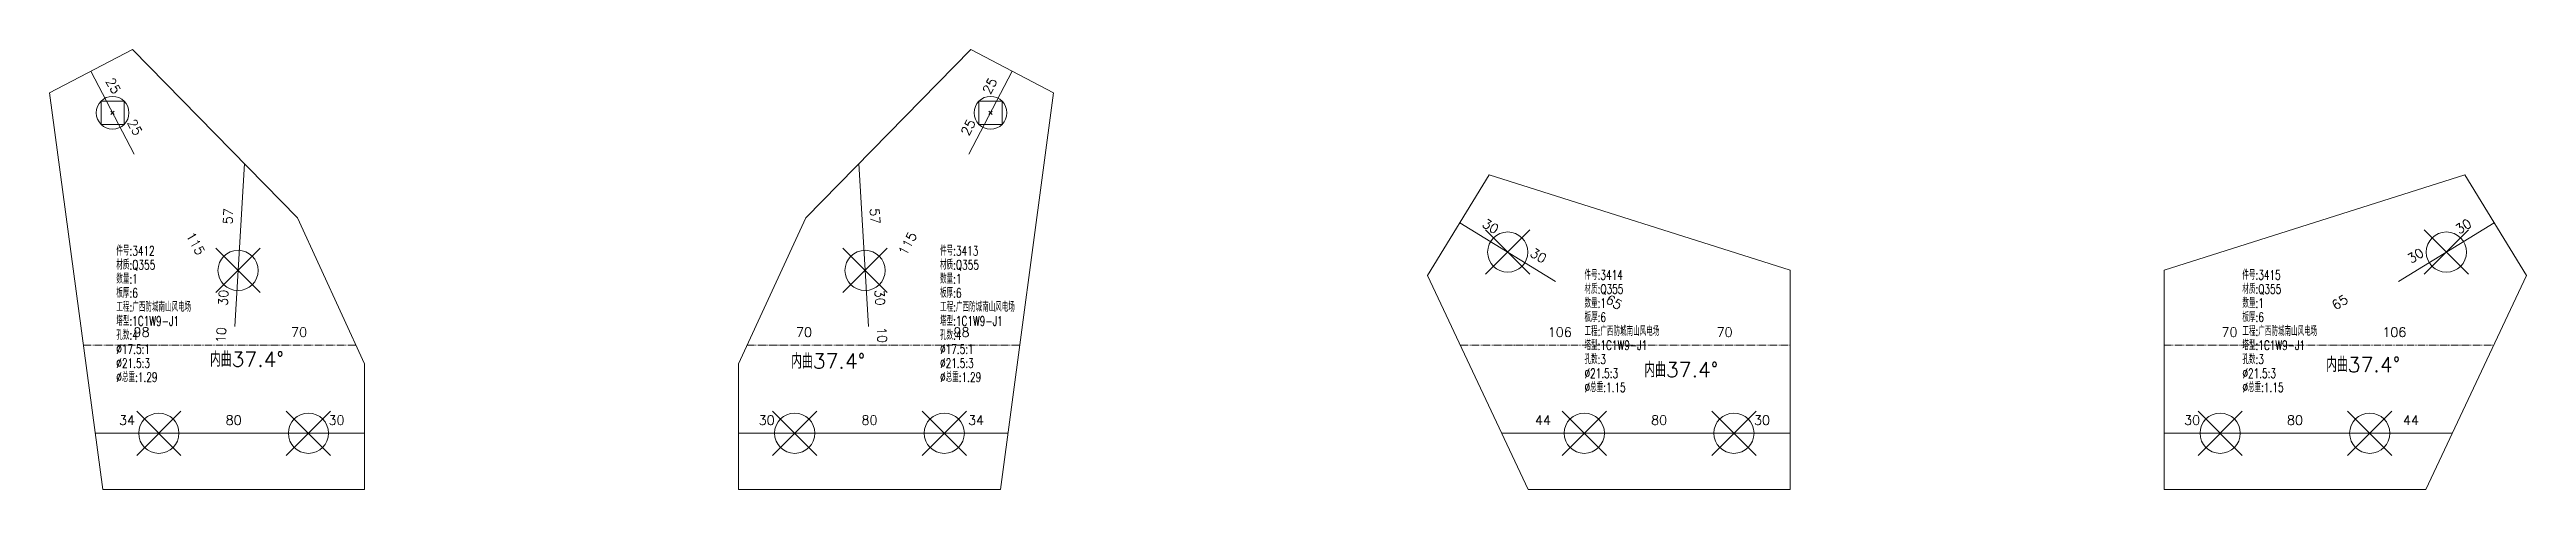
# Model space of a CAD drawing. Extents: x -105 to 10956, y -4548 to 9487.
# Drawn here: x 15 to 1339, y -1759 to -1524 of the extents above; entities that cross this region are included whole.
import ezdxf
from ezdxf.enums import TextEntityAlignment as Align

# ---------------------------------------------------------------- set-up
doc = ezdxf.new("R2010")
doc.units = 0
doc.header["$MEASUREMENT"] = 0
doc.linetypes.add('制弯线', pattern=[5.9, 4, -0.5, 0.2, -0.5, 0.2, -0.5])
doc.layers.add('1', color=7, linetype='CONTINUOUS', lineweight=25)
doc.layers.add('2', color=7, linetype='CONTINUOUS', lineweight=25)
doc.styles.get("Standard").update_dxf_attribs({"font": 'simplex.shx', "width": 0.7, "height": 3, "bigfont": 'gbhzfs.shx'})

msp = doc.modelspace()

# ---------------------------------------------------------------- texts
at = {"layer": '2', "color": 7, "linetype": 'Continuous', "lineweight": 13}
for s, rotation, p in [('25', 299, (45.1222, -1545.16975)), ('25', 62, (520.79242, -1545.16975)), ('25', 299, (56.67882, -1567.33832)), ('25', 62, (509.2358, -1567.33832)), ('57', 87, (114.00166, -1613.15823)), ('57', 274, (451.91296, -1613.15823)), ('30', 329, (783.02151, -1621.6613)), ('30', 32, (1307.34923, -1621.6613)), ('115', 299, (89.03733, -1629.41027)), ('115', 62, (476.87729, -1629.41026)), ('30', 329, (808.58529, -1637.3614)), ('30', 32, (1281.78545, -1637.3614)), ('30', 87, (111.43519, -1656.65142)), ('30', 274, (454.47943, -1656.65142)), ('65', 329, (849.0613, -1662.21988)), ('65', 32, (1241.30944, -1662.21988)), ('10', 87, (110.25709, -1676.61669)), ('10', 274, (455.65753, -1676.61669))]:
    msp.add_text(s, height=5, rotation=rotation, dxfattribs=at).set_placement(p, align=Align.BOTTOM_CENTER)
for s, p in [('98', (63.73624, -1678.78471)), ('70', (147.95733, -1678.78471)), ('70', (417.95731, -1678.78471)), ('98', (502.17841, -1678.78471)), ('106', (822.06805, -1678.78471)), ('70', (910.18539, -1678.78471)), ('70', (1180.18535, -1678.78471)), ('106', (1268.30269, -1678.78471)), ('34', (55.94257, -1725.78471)), ('80', (112.95731, -1725.78471)), ('30', (167.95731, -1725.78471)), ('30', (397.95731, -1725.78471)), ('80', (452.95731, -1725.78471)), ('34', (509.97205, -1725.78471)), ('44', (813.12666, -1725.78471)), ('80', (875.18537, -1725.78471)), ('30', (930.18537, -1725.78471)), ('30', (1160.18537, -1725.78471)), ('80', (1215.18537, -1725.78471)), ('44', (1277.24407, -1725.78471))]:
    msp.add_text(s, height=5, dxfattribs=at).set_placement(p, align=Align.BOTTOM_CENTER)
for p in [(100.31916, -1695.66304), (411.1003, -1696.66343), (867.27579, -1701.26512), (1231.87206, -1698.51438)]:
    msp.add_text('内曲37.4%%d', height=8, dxfattribs=at).set_placement(p, align=Align.BOTTOM_LEFT)
at = {"layer": '2', "color": 7, "linetype": 'Continuous', "lineweight": 13, "char_height": 5, "width": 500, "attachment_point": 1, "line_spacing_factor": 0.9}
for s, insert in [('件号:3412\\P材质:Q355\\P数量:1\\P板厚:6\\P工程:广西防城南山风电场\\P塔型:1C1W9-J1\\P孔数:4\\P%%c17.5:1\\P%%c21.5:3\\P%%c总重:1.29', (50.23621, -1628.85018)), ('件号:3413\\P材质:Q355\\P数量:1\\P板厚:6\\P工程:广西防城南山风电场\\P塔型:1C1W9-J1\\P孔数:4\\P%%c17.5:1\\P%%c21.5:3\\P%%c总重:1.29', (490.67841, -1628.85018)), ('件号:3414\\P材质:Q355\\P数量:1\\P板厚:6\\P工程:广西防城南山风电场\\P塔型:1C1W9-J1\\P孔数:3\\P%%c21.5:3\\P%%c总重:1.15', (835.29243, -1641.79429)), ('件号:3415\\P材质:Q355\\P数量:1\\P板厚:6\\P工程:广西防城南山风电场\\P塔型:1C1W9-J1\\P孔数:3\\P%%c21.5:3\\P%%c总重:1.15', (1187.0783, -1641.79429))]:
    msp.add_mtext(s, dxfattribs=dict(at, insert=insert))

# ---------------------------------------------------------------- linework, layer by layer
at = {"layer": '1', "color": 7, "linetype": 'Continuous', "lineweight": 18}
for p, q in [((58.85222, -1523.91565), (14.51512, -1547.02887)), ((147.02864, -1613.67344), (58.85222, -1523.91565)), ((507.0624, -1523.91565), (418.88598, -1613.67344)), ((551.3995, -1547.02887), (507.0624, -1523.91565)), ((14.51512, -1547.02887), (42.95731, -1758.78471)), ((522.95731, -1758.78471), (551.3995, -1547.02887)), ((784.3697, -1590.80386), (751.3995, -1644.48781)), ((945.18537, -1641.78471), (784.3697, -1590.80386)), ((1306.00104, -1590.80386), (1145.18537, -1641.78471)), ((1338.97124, -1644.48781), (1306.00104, -1590.80386)), ((182.95731, -1691.78471), (147.02864, -1613.67344)), ((418.88598, -1613.67344), (382.95731, -1691.78471)), ((945.18537, -1758.78471), (945.18537, -1641.78471)), ((1145.18537, -1641.78471), (1145.18537, -1758.78471)), ((751.3995, -1644.48781), (805.18537, -1758.78471)), ((1285.18537, -1758.78471), (1338.97124, -1644.48781)), ((182.95731, -1758.78471), (182.95731, -1691.78471)), ((382.95731, -1691.78471), (382.95731, -1758.78471)), ((42.95731, -1758.78471), (182.95731, -1758.78471)), ((382.95731, -1758.78471), (522.95731, -1758.78471)), ((805.18537, -1758.78471), (945.18537, -1758.78471)), ((1145.18537, -1758.78471), (1285.18537, -1758.78471))]:
    msp.add_line(p, q, dxfattribs=at)
at = {"layer": '1', "color": 7, "linetype": 'Continuous', "lineweight": 13}
for p, q in [((42.05403, -1563.82707), (42.05403, -1551.45457)), ((42.05403, -1551.45457), (54.42653, -1551.45457)), ((47.36528, -1558.51582), (49.11528, -1556.76582)), ((49.11528, -1558.51582), (47.36528, -1556.76582)), ((54.42653, -1551.45457), (54.42653, -1563.82707)), ((511.48809, -1563.82707), (511.48809, -1551.45457)), ((511.48809, -1551.45457), (523.86059, -1551.45457)), ((516.79934, -1558.51582), (518.54934, -1556.76582)), ((518.54934, -1558.51582), (516.79934, -1556.76582)), ((523.86059, -1551.45457), (523.86059, -1563.82707)), ((54.42653, -1563.82707), (42.05403, -1563.82707)), ((523.86059, -1563.82707), (511.48809, -1563.82707)), ((782.40839, -1643.89274), (806.05839, -1620.24274)), ((806.05839, -1643.89274), (782.40839, -1620.24274)), ((1284.31235, -1643.89274), (1307.96235, -1620.24274)), ((1307.96235, -1643.89274), (1284.31235, -1620.24274)), ((103.48855, -1653.67917), (127.13855, -1630.02917)), ((127.13855, -1653.67917), (103.48855, -1630.02917)), ((438.77607, -1653.67917), (462.42607, -1630.02917)), ((462.42607, -1653.67917), (438.77607, -1630.02917)), ((61.13231, -1740.60971), (84.78231, -1716.95971)), ((84.78231, -1740.60971), (61.13231, -1716.95971)), ((141.13231, -1740.60971), (164.78231, -1716.95971)), ((164.78231, -1740.60971), (141.13231, -1716.95971)), ((401.13231, -1740.60971), (424.78231, -1716.95971)), ((424.78231, -1740.60971), (401.13231, -1716.95971)), ((481.13231, -1740.60971), (504.78231, -1716.95971)), ((504.78231, -1740.60971), (481.13231, -1716.95971)), ((823.36037, -1740.60971), (847.01037, -1716.95971)), ((847.01037, -1740.60971), (823.36037, -1716.95971)), ((903.36037, -1740.60971), (927.01037, -1716.95971)), ((927.01037, -1740.60971), (903.36037, -1716.95971)), ((1163.36037, -1740.60971), (1187.01037, -1716.95971)), ((1187.01037, -1740.60971), (1163.36037, -1716.95971)), ((1243.36037, -1740.60971), (1267.01037, -1716.95971)), ((1267.01037, -1740.60971), (1243.36037, -1716.95971))]:
    msp.add_line(p, q, dxfattribs=at)
for centre, radius in [((48.24028, -1557.64082), 8.75), ((517.67434, -1557.64082), 8.75), ((794.23339, -1632.06774), 10.75), ((1296.13735, -1632.06774), 10.75), ((115.31355, -1641.85417), 10.75), ((450.60107, -1641.85417), 10.75), ((72.95731, -1728.78471), 10.75), ((152.95731, -1728.78471), 10.75), ((412.95731, -1728.78471), 10.75), ((492.95731, -1728.78471), 10.75), ((835.18537, -1728.78471), 10.75), ((915.18537, -1728.78471), 10.75), ((1175.18537, -1728.78471), 10.75), ((1255.18537, -1728.78471), 10.75)]:
    msp.add_circle(centre, radius, dxfattribs=at)
at = {"layer": '2', "color": 9, "linetype": 'Continuous', "lineweight": 13}
for p, q in [((59.79691, -1579.80941), (36.68366, -1535.47227)), ((506.11771, -1579.80941), (529.23095, -1535.47226)), ((113.54641, -1671.80211), (118.67935, -1584.81573)), ((452.36821, -1671.80211), (447.23527, -1584.81573)), ((819.79717, -1647.76781), (768.66962, -1616.36763)), ((1270.57357, -1647.76781), (1321.70112, -1616.36763)), ((182.95731, -1728.78471), (38.92783, -1728.78471)), ((382.95731, -1728.78471), (526.98679, -1728.78471)), ((945.18537, -1728.78471), (791.06796, -1728.78471)), ((1145.18537, -1728.78471), (1299.30278, -1728.78471))]:
    msp.add_line(p, q, dxfattribs=at)
at = {"layer": '2', "color": 190, "linetype": '制弯线', "lineweight": 13}
for p, q in [((32.61498, -1681.78471), (178.35763, -1681.78471)), ((387.55699, -1681.78471), (533.29964, -1681.78471)), ((768.95069, -1681.78471), (945.18537, -1681.78471)), ((1145.18537, -1681.78471), (1321.42005, -1681.78471))]:
    msp.add_line(p, q, dxfattribs=at)

msp.set_redraw_order([(e.dxf.handle, doc.entitydb.next_handle()) for e in msp.query("TEXT MTEXT ATTDEF DIMENSION ARC_DIMENSION")])  # texts and dimensions are drawn at this point

doc.saveas('drawing.dxf')
